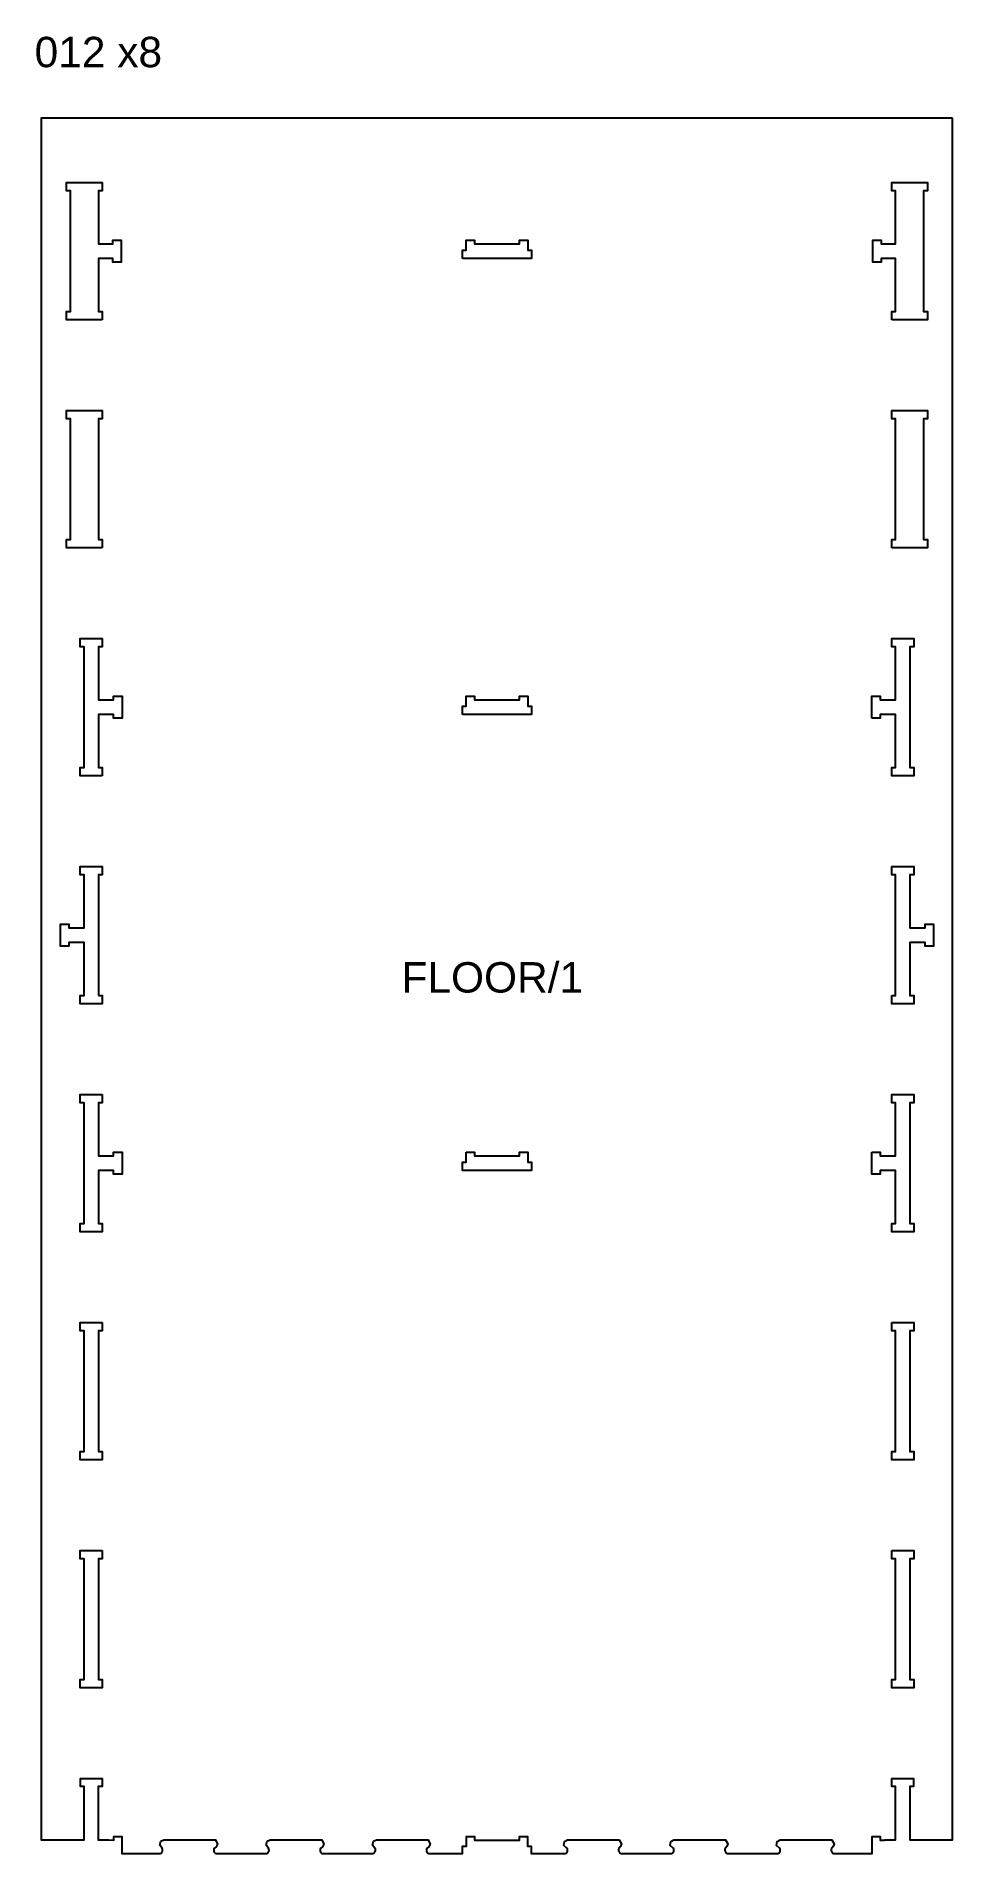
# Model space of a CAD drawing. Header units: millimetres. Extents: x -4719 to 10560, y -11118 to 9307.
# Drawn here: x -4646 to -3440, y -1976 to 415 of the extents above; entities that cross this region are included whole.
import ezdxf

# ---------------------------------------------------------------- set-up
doc = ezdxf.new("R2010")
doc.units = ezdxf.units.MM
doc.header["$MEASUREMENT"] = 0
for name, color, linetype, true_color in [('0_SHEET_BIRCHPLY_2440X1220', 1, 'Continuous', 0xff0000), ('1_ANYTOOL_1MMDEEP_INSIDE', 2, 'Continuous', 0xffff00), ('3_ANYTOOL_CUTTHROUGH_INSID', 4, 'Continuous', 0x00ffff), ('6_ANYTOOL_CUTTHROUGH_OUTSI', 5, 'Continuous', 0x0000ff)]:
    doc.layers.add(name, color=color, linetype=linetype, true_color=true_color)
doc.styles.add('textstyle37', font='standard')
doc.styles.add('textstyle94', font='standard')

msp = doc.modelspace()

# ---------------------------------------------------------------- texts
at = {"layer": '0_SHEET_BIRCHPLY_2440X1220', "insert": (-4648.1, 414.2), "char_height": 40, "width": 201.687, "attachment_point": 1, "style": 'textstyle37'}
msp.add_mtext('\\fArial;012 x8', dxfattribs=at)
at = {"layer": '1_ANYTOOL_1MMDEEP_INSIDE', "insert": (-4165.3, -803.3), "char_height": 40, "width": 262.651, "attachment_point": 1, "style": 'textstyle94'}
msp.add_mtext('\\fArial;FLOOR/1', dxfattribs=at)

# ---------------------------------------------------------------- linework, layer by layer
at = {"layer": '3_ANYTOOL_CUTTHROUGH_INSID'}
for points in [[(-4559.1, 41.7), (-4606.1, 41.7), (-4606.1, 52.7), (-4601.1, 52.7), (-4601.1, 211.7), (-4606.1, 211.7), (-4606.1, 222.7), (-4559.1, 222.7), (-4559.1, 211.7), (-4564.1, 211.7), (-4564.1, 141.7), (-4545.1, 141.7), (-4545.1, 146.7), (-4534.1, 146.7), (-4534.1, 117.7), (-4545.1, 117.7), (-4545.1, 122.7), (-4564.1, 122.7), (-4564.1, 52.7), (-4559.1, 52.7)], [(-3520.1, 41.7), (-3520.1, 52.7), (-3515.1, 52.7), (-3515.1, 122.7), (-3534.1, 122.7), (-3534.1, 117.7), (-3545.1, 117.7), (-3545.1, 146.7), (-3534.1, 146.7), (-3534.1, 141.7), (-3515.1, 141.7), (-3515.1, 211.7), (-3520.1, 211.7), (-3520.1, 222.7), (-3473.1, 222.7), (-3473.1, 211.7), (-3478.1, 211.7), (-3478.1, 52.7), (-3473.1, 52.7), (-3473.1, 41.7)], [(-4085.1, 122.7), (-4085.1, 133.7), (-4080.1, 133.7), (-4080.1, 146.7), (-4069.1, 146.7), (-4069.1, 141.7), (-4010.1, 141.7), (-4010.1, 146.7), (-3999.1, 146.7), (-3999.1, 133.7), (-3994.1, 133.7), (-3994.1, 122.7)], [(-4559.1, -258.3), (-4606.1, -258.3), (-4606.1, -247.3), (-4601.1, -247.3), (-4601.1, -88.3), (-4606.1, -88.3), (-4606.1, -77.3), (-4559.1, -77.3), (-4559.1, -88.3), (-4564.1, -88.3), (-4564.1, -247.3), (-4559.1, -247.3)], [(-3520.1, -258.3), (-3520.1, -247.3), (-3515.1, -247.3), (-3515.1, -88.3), (-3520.1, -88.3), (-3520.1, -77.3), (-3473.1, -77.3), (-3473.1, -88.3), (-3478.1, -88.3), (-3478.1, -247.3), (-3473.1, -247.3), (-3473.1, -258.3)], [(-4559.1, -558.3), (-4588.1, -558.3), (-4588.1, -547.3), (-4583.1, -547.3), (-4583.1, -388.3), (-4588.1, -388.3), (-4588.1, -377.3), (-4559.1, -377.3), (-4559.1, -388.3), (-4564.1, -388.3), (-4564.1, -458.3), (-4544.1, -458.3), (-4544.1, -453.3), (-4533.1, -453.3), (-4533.1, -482.3), (-4544.1, -482.3), (-4544.1, -477.3), (-4564.1, -477.3), (-4564.1, -547.3), (-4559.1, -547.3)], [(-3546.1, -482.3), (-3546.1, -453.3), (-3535.1, -453.3), (-3535.1, -458.3), (-3515.1, -458.3), (-3515.1, -388.3), (-3520.1, -388.3), (-3520.1, -377.3), (-3491.1, -377.3), (-3491.1, -388.3), (-3496.1, -388.3), (-3496.1, -547.3), (-3491.1, -547.3), (-3491.1, -558.3), (-3520.1, -558.3), (-3520.1, -547.3), (-3515.1, -547.3), (-3515.1, -477.3), (-3535.1, -477.3), (-3535.1, -482.3)], [(-4085.1, -477.3), (-4085.1, -466.3), (-4080.1, -466.3), (-4080.1, -453.3), (-4069.1, -453.3), (-4069.1, -458.3), (-4010.1, -458.3), (-4010.1, -453.3), (-3999.1, -453.3), (-3999.1, -466.3), (-3994.1, -466.3), (-3994.1, -477.3)], [(-4564.1, -847.3), (-4559.1, -847.3), (-4559.1, -858.3), (-4588.1, -858.3), (-4588.1, -847.3), (-4583.1, -847.3), (-4583.1, -777.3), (-4603.1, -777.3), (-4603.1, -782.3), (-4614.1, -782.3), (-4614.1, -753.3), (-4603.1, -753.3), (-4603.1, -758.3), (-4583.1, -758.3), (-4583.1, -688.3), (-4588.1, -688.3), (-4588.1, -677.3), (-4559.1, -677.3), (-4559.1, -688.3), (-4564.1, -688.3)], [(-3520.1, -847.3), (-3515.1, -847.3), (-3515.1, -688.3), (-3520.1, -688.3), (-3520.1, -677.3), (-3491.1, -677.3), (-3491.1, -688.3), (-3496.1, -688.3), (-3496.1, -758.3), (-3476.1, -758.3), (-3476.1, -753.3), (-3465.1, -753.3), (-3465.1, -782.3), (-3476.1, -782.3), (-3476.1, -777.3), (-3496.1, -777.3), (-3496.1, -847.3), (-3491.1, -847.3), (-3491.1, -858.3), (-3520.1, -858.3)], [(-4559.1, -977.3), (-4559.1, -988.3), (-4564.1, -988.3), (-4564.1, -1058.3), (-4544.1, -1058.3), (-4544.1, -1053.3), (-4533.1, -1053.3), (-4533.1, -1082.3), (-4544.1, -1082.3), (-4544.1, -1077.3), (-4564.1, -1077.3), (-4564.1, -1147.3), (-4559.1, -1147.3), (-4559.1, -1158.3), (-4588.1, -1158.3), (-4588.1, -1147.3), (-4583.1, -1147.3), (-4583.1, -988.3), (-4588.1, -988.3), (-4588.1, -977.3)], [(-3546.1, -1053.3), (-3535.1, -1053.3), (-3535.1, -1058.3), (-3515.1, -1058.3), (-3515.1, -988.3), (-3520.1, -988.3), (-3520.1, -977.3), (-3491.1, -977.3), (-3491.1, -988.3), (-3496.1, -988.3), (-3496.1, -1147.3), (-3491.1, -1147.3), (-3491.1, -1158.3), (-3520.1, -1158.3), (-3520.1, -1147.3), (-3515.1, -1147.3), (-3515.1, -1077.3), (-3535.1, -1077.3), (-3535.1, -1082.3), (-3546.1, -1082.3)], [(-4080.1, -1053.3), (-4069.1, -1053.3), (-4069.1, -1058.3), (-4010.1, -1058.3), (-4010.1, -1053.3), (-3999.1, -1053.3), (-3999.1, -1066.3), (-3994.1, -1066.3), (-3994.1, -1077.3), (-4085.1, -1077.3), (-4085.1, -1066.3), (-4080.1, -1066.3)], [(-4559.1, -1277.3), (-4559.1, -1288.3), (-4564.1, -1288.3), (-4564.1, -1447.2), (-4559.1, -1447.2), (-4559.1, -1458.2), (-4588.1, -1458.2), (-4588.1, -1447.2), (-4583.1, -1447.2), (-4583.1, -1288.3), (-4588.1, -1288.3), (-4588.1, -1277.3)], [(-3520.1, -1277.3), (-3491.1, -1277.3), (-3491.1, -1288.3), (-3496.1, -1288.3), (-3496.1, -1447.2), (-3491.1, -1447.2), (-3491.1, -1458.2), (-3520.1, -1458.2), (-3520.1, -1447.2), (-3515.1, -1447.2), (-3515.1, -1288.3), (-3520.1, -1288.3)], [(-4559.1, -1577.2), (-4559.1, -1588.2), (-4564.1, -1588.2), (-4564.1, -1747.2), (-4559.1, -1747.2), (-4559.1, -1758.2), (-4588.1, -1758.2), (-4588.1, -1747.2), (-4583.1, -1747.2), (-4583.1, -1588.2), (-4588.1, -1588.2), (-4588.1, -1577.2)], [(-3520.1, -1577.2), (-3491.1, -1577.2), (-3491.1, -1588.2), (-3496.1, -1588.2), (-3496.1, -1747.2), (-3491.1, -1747.2), (-3491.1, -1758.2), (-3520.1, -1758.2), (-3520.1, -1747.2), (-3515.1, -1747.2), (-3515.1, -1588.2), (-3520.1, -1588.2)]]:
    msp.add_lwpolyline(points, close=True, dxfattribs=at)
at = {"layer": '6_ANYTOOL_CUTTHROUGH_OUTSI'}
msp.add_lwpolyline([(-3439.9, 307), (-4639.4, 307), (-4639.4, -1958.2), (-4582.9, -1958.2), (-4582.9, -1888), (-4587.9, -1888), (-4587.9, -1877.5), (-4559.4, -1877.5), (-4559.4, -1888), (-4564.4, -1888), (-4564.4, -1958.2), (-4550.6, -1958.2), (-4543.9, -1958.5), (-4543.9, -1953.5), (-4533.4, -1953.5), (-4533.4, -1976.2), (-4484.3, -1976.2), (-4482.9, -1976), (-4481.6, -1975.4), (-4480.6, -1974.5), (-4479.9, -1973.3), (-4479.6, -1972), (-4479.6, -1970.5), (-4480.2, -1969.2), (-4483.2, -1965.3), (-4481.9, -1960), (-4478.1, -1958.2), (-4410, -1958.2), (-4407.3, -1963.9), (-4409.1, -1967.1), (-4411.4, -1969.1), (-4412.1, -1970.3), (-4412.4, -1971.7), (-4412.2, -1973.1), (-4411.6, -1974.3), (-4410.6, -1975.4), (-4409.4, -1976), (-4408, -1976.2), (-4344.3, -1976.2), (-4343, -1976), (-4341.7, -1975.4), (-4340.6, -1974.5), (-4339.9, -1973.3), (-4339.6, -1972), (-4339.7, -1970.5), (-4340.2, -1969.2), (-4343.2, -1965.3), (-4341.9, -1960), (-4338.2, -1958.2), (-4270, -1958.2), (-4267.4, -1963.9), (-4269.2, -1967.1), (-4271.5, -1969.1), (-4272.2, -1970.3), (-4272.5, -1971.7), (-4272.3, -1973.1), (-4271.7, -1974.3), (-4270.7, -1975.4), (-4269.4, -1976), (-4268, -1976.2), (-4204.4, -1976.2), (-4203, -1976), (-4201.7, -1975.4), (-4200.7, -1974.5), (-4200, -1973.3), (-4199.7, -1972), (-4199.7, -1970.5), (-4200.3, -1969.2), (-4203.3, -1965.3), (-4202, -1960), (-4198.2, -1958.2), (-4130.1, -1958.2), (-4127.4, -1963.9), (-4129.2, -1967.1), (-4131.5, -1969.1), (-4132.2, -1970.3), (-4132.5, -1971.7), (-4132.3, -1973.1), (-4131.7, -1974.3), (-4130.7, -1975.4), (-4129.5, -1976), (-4128.1, -1976.2), (-4084.9, -1976.2), (-4084.9, -1966.5), (-4079.9, -1966.5), (-4079.9, -1953.5), (-4069.4, -1953.5), (-4069.4, -1958.5), (-4009.9, -1958.5), (-4009.9, -1953.5), (-3999.4, -1953.5), (-3999.4, -1966.5), (-3994.4, -1966.5), (-3994.4, -1976.2), (-3951.1, -1976.2), (-3949.7, -1976), (-3948.5, -1975.4), (-3947.5, -1974.3), (-3946.9, -1973.1), (-3946.7, -1971.7), (-3947, -1970.3), (-3947.7, -1969.1), (-3951.5, -1965.7), (-3950.7, -1960.2), (-3947, -1958.2), (-3878.9, -1958.2), (-3875.8, -1963.5), (-3877.1, -1966.8), (-3879, -1969.2), (-3879.5, -1970.5), (-3879.6, -1972), (-3879.2, -1973.3), (-3878.5, -1974.5), (-3877.5, -1975.4), (-3876.2, -1976), (-3874.8, -1976.2), (-3811.2, -1976.2), (-3809.8, -1976), (-3808.5, -1975.4), (-3807.5, -1974.3), (-3806.9, -1973.1), (-3806.8, -1971.7), (-3807, -1970.3), (-3807.8, -1969.1), (-3811.5, -1965.7), (-3810.8, -1960.2), (-3807, -1958.2), (-3738.9, -1958.2), (-3735.9, -1963.5), (-3737.2, -1966.8), (-3739, -1969.2), (-3739.5, -1970.5), (-3739.6, -1972), (-3739.3, -1973.3), (-3738.6, -1974.5), (-3737.5, -1975.4), (-3736.2, -1976), (-3734.9, -1976.2), (-3671.2, -1976.2), (-3669.8, -1976), (-3668.6, -1975.4), (-3667.6, -1974.3), (-3667, -1973.1), (-3666.8, -1971.7), (-3667.1, -1970.3), (-3667.8, -1969.1), (-3671.6, -1965.7), (-3670.8, -1960.2), (-3667.1, -1958.2), (-3599, -1958.2), (-3595.9, -1963.5), (-3597.2, -1966.8), (-3599.1, -1969.2), (-3599.6, -1970.5), (-3599.7, -1972), (-3599.3, -1973.3), (-3598.6, -1974.5), (-3597.6, -1975.4), (-3596.3, -1976), (-3594.9, -1976.2), (-3545.9, -1976.2), (-3545.9, -1953.5), (-3535.4, -1953.5), (-3535.4, -1958.5), (-3530.1, -1958.5), (-3528.6, -1958.2), (-3514.9, -1958.2), (-3514.9, -1888), (-3519.9, -1888), (-3519.9, -1877.5), (-3491.4, -1877.5), (-3491.4, -1888), (-3496.4, -1888), (-3496.4, -1958.2), (-3439.9, -1958.2)], close=True, dxfattribs=at)

msp.set_redraw_order([(e.dxf.handle, doc.entitydb.next_handle()) for e in msp.query("TEXT MTEXT ATTDEF DIMENSION ARC_DIMENSION")])  # texts and dimensions are drawn at this point

doc.saveas('drawing.dxf')
